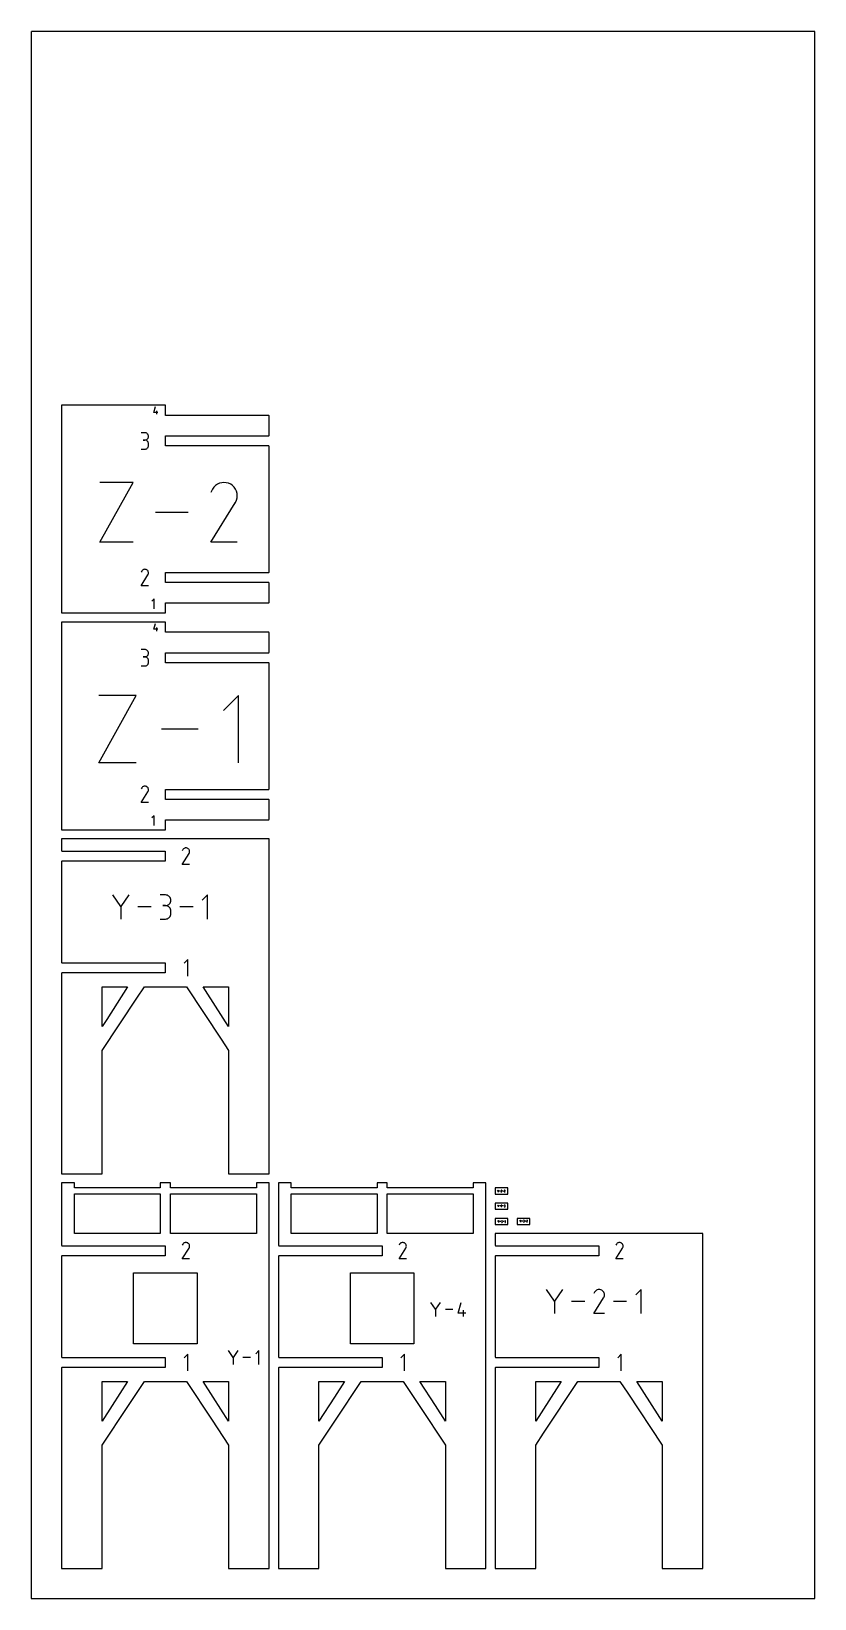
# Model space of a CAD drawing. Extents: x 0 to 305, y 0 to 610.
import ezdxf

# ---------------------------------------------------------------- set-up
doc = ezdxf.new("R2010")
doc.units = 0

msp = doc.modelspace()

# ---------------------------------------------------------------- linework, layer by layer
at = {"layer": 'annotation', "color": 1}
for p, q in [((47.652344, 461.662929), (48.312657, 463.978693)), ((49.305741, 461.662929), (47.652344, 461.662929)), ((48.810133, 461.000935), (48.810133, 462.323429)), ((44.200811, 453.774503), (42.779614, 453.774503)), ((44.456416, 453.751561), (44.200811, 453.774503)), ((44.696932, 453.685443), (44.456416, 453.751561)), ((44.918359, 453.580218), (44.696932, 453.685443)), ((45.116694, 453.439951), (44.918359, 453.580218)), ((45.287939, 453.268708), (45.116694, 453.439951)), ((45.116694, 451.267015), (45.287939, 451.438593)), ((45.428094, 453.070557), (45.287939, 453.268708)), ((45.287939, 451.438593), (45.428094, 451.637246)), ((45.533157, 452.849563), (45.428094, 453.070557)), ((45.428094, 451.637246), (45.533157, 451.858939)), ((45.599128, 452.609793), (45.533157, 452.849563)), ((45.533157, 451.858939), (45.599128, 452.099639)), ((45.622007, 452.355313), (45.599128, 452.609793)), ((45.599128, 452.099639), (45.622007, 452.355313)), ((45.622007, 452.355313), (45.622007, 452.355313)), ((42.779614, 447.382129), (44.200811, 447.382129)), ((44.200811, 450.93211), (43.489209, 450.93211)), ((43.489209, 450.93211), (44.200811, 450.93211)), ((44.200811, 450.93211), (44.456416, 450.955058)), ((44.456416, 450.909167), (44.200811, 450.93211)), ((44.200811, 450.93211), (44.200811, 450.93211)), ((44.200811, 447.382129), (44.456416, 447.405058)), ((44.200811, 447.382129), (44.200811, 447.382129)), ((44.456416, 450.955058), (44.696932, 451.021214)), ((44.696932, 450.84305), (44.456416, 450.909167)), ((44.456416, 447.405058), (44.696932, 447.471143)), ((44.696932, 451.021214), (44.918359, 451.126544)), ((44.918359, 450.737825), (44.696932, 450.84305)), ((44.696932, 447.471143), (44.918359, 447.576325)), ((44.918359, 451.126544), (45.116694, 451.267015)), ((45.116694, 450.597558), (44.918359, 450.737825)), ((44.918359, 447.576325), (45.116694, 447.716549)), ((45.287939, 450.426315), (45.116694, 450.597558)), ((45.116694, 447.716549), (45.287939, 447.887759)), ((45.428094, 450.228164), (45.287939, 450.426315)), ((45.287939, 447.887759), (45.428094, 448.085897)), ((45.533157, 450.00717), (45.428094, 450.228164)), ((45.428094, 448.085897), (45.533157, 448.306907)), ((45.599128, 449.7674), (45.533157, 450.00717)), ((45.533157, 448.306907), (45.599128, 448.546733)), ((45.622007, 449.51292), (45.599128, 449.7674)), ((45.599128, 448.546733), (45.622007, 448.801319)), ((45.622007, 448.801319), (45.622007, 449.51292)), ((45.622007, 449.51292), (45.622007, 449.51292)), ((26.731766, 411.132982), (39.658438, 434.413839)), ((39.658438, 434.413839), (26.731766, 434.413839)), ((71.729044, 433.226798), (71.082659, 432.589066)), ((72.4634, 433.733191), (71.729044, 433.226798)), ((73.26607, 434.103139), (72.4634, 433.733191)), ((74.117393, 434.331535), (73.26607, 434.103139)), ((74.997711, 434.413272), (74.117393, 434.331535)), ((75.887366, 434.343243), (74.997711, 434.413272)), ((76.766699, 434.116341), (75.887366, 434.343243)), ((77.616052, 433.727459), (76.766699, 434.116341)), ((78.375707, 433.188031), (77.616052, 433.727459)), ((77.616052, 433.727459), (77.616052, 433.727459)), ((79.010861, 432.540721), (78.375707, 433.188031)), ((70.543904, 431.825104), (69.865013, 430.522801)), ((71.082659, 432.589066), (70.543904, 431.825104)), ((79.515866, 431.805367), (79.010861, 432.540721)), ((79.496507, 426.655311), (79.890995, 427.502308)), ((79.885075, 431.001809), (79.515866, 431.805367)), ((80.11284, 430.149885), (79.885075, 431.001809)), ((79.890995, 427.502308), (80.121447, 428.380296)), ((80.193513, 429.269434), (80.11284, 430.149885)), ((80.121447, 428.380296), (80.193513, 429.269434)), ((61.120524, 422.773411), (48.39095, 422.773411)), ((69.850413, 411.132793), (79.404529, 426.513693)), ((79.404529, 426.513693), (79.41595, 426.527826)), ((79.404529, 426.513693), (79.404529, 426.513693)), ((79.41595, 426.527826), (79.426903, 426.542079)), ((79.426903, 426.542079), (79.437459, 426.556573)), ((79.437459, 426.556573), (79.447691, 426.571427)), ((79.447691, 426.571427), (79.457671, 426.586762)), ((79.457671, 426.586762), (79.46747, 426.602698)), ((79.46747, 426.602698), (79.477161, 426.619354)), ((79.477161, 426.619354), (79.486816, 426.636852)), ((79.486816, 426.636852), (79.496507, 426.655311)), ((79.496507, 426.655311), (79.496507, 426.655311)), ((39.658438, 411.132982), (26.731766, 411.132982)), ((80.189998, 411.132793), (69.850413, 411.132793)), ((42.779614, 394.216906), (45.406079, 398.445176)), ((42.970258, 399.905304), (42.783628, 399.547296)), ((43.118364, 400.11532), (42.970258, 399.905304)), ((43.296057, 400.290635), (43.118364, 400.11532)), ((43.497935, 400.429845), (43.296057, 400.290635)), ((43.718592, 400.531545), (43.497935, 400.429845)), ((43.952624, 400.594332), (43.718592, 400.531545)), ((44.194627, 400.616802), (43.952624, 400.594332)), ((44.439197, 400.59755), (44.194627, 400.616802)), ((44.680929, 400.535174), (44.439197, 400.59755)), ((44.914419, 400.428269), (44.680929, 400.535174)), ((45.123251, 400.279978), (44.914419, 400.428269)), ((44.914419, 400.428269), (44.914419, 400.428269)), ((45.297858, 400.10203), (45.123251, 400.279978)), ((45.436686, 399.899878), (45.297858, 400.10203)), ((45.406079, 398.445176), (45.409218, 398.449061)), ((45.406079, 398.445176), (45.406079, 398.445176)), ((45.409218, 398.449061), (45.412229, 398.45298)), ((45.412229, 398.45298), (45.415131, 398.456964)), ((45.415131, 398.456964), (45.417944, 398.461047)), ((45.417944, 398.461047), (45.420688, 398.465263)), ((45.420688, 398.465263), (45.423381, 398.469644)), ((45.423381, 398.469644), (45.426046, 398.474223)), ((45.426046, 398.474223), (45.4287, 398.479033)), ((45.4287, 398.479033), (45.431364, 398.484107)), ((45.431364, 398.484107), (45.53981, 398.71695)), ((45.431364, 398.484107), (45.431364, 398.484107)), ((45.538183, 399.678977), (45.436686, 399.899878)), ((45.600796, 399.44478), (45.538183, 399.678977)), ((45.53981, 398.71695), (45.603162, 398.958313)), ((45.622974, 399.20274), (45.600796, 399.44478)), ((45.603162, 398.958313), (45.622974, 399.20274)), ((45.622007, 394.216906), (42.779614, 394.216906)), ((47.828093, 389.103142), (46.974412, 388.24922)), ((47.828093, 385.263142), (47.828093, 389.103142)), ((47.652344, 377.272949), (48.312657, 379.588713)), ((49.305741, 377.272949), (47.652344, 377.272949)), ((48.810133, 376.610955), (48.810133, 377.933449)), ((44.200811, 369.384523), (42.779614, 369.384523)), ((44.200811, 366.54213), (43.489209, 366.54213)), ((43.489209, 366.54213), (44.200811, 366.54213)), ((44.456416, 369.36158), (44.200811, 369.384523)), ((44.200811, 366.54213), (44.456416, 366.565078)), ((44.456416, 366.519187), (44.200811, 366.54213)), ((44.200811, 366.54213), (44.200811, 366.54213)), ((44.696932, 369.295463), (44.456416, 369.36158)), ((44.456416, 366.565078), (44.696932, 366.631234)), ((44.696932, 366.45307), (44.456416, 366.519187)), ((44.918359, 369.190238), (44.696932, 369.295463)), ((44.696932, 366.631234), (44.918359, 366.736564)), ((44.918359, 366.347845), (44.696932, 366.45307)), ((45.116694, 369.049971), (44.918359, 369.190238)), ((44.918359, 366.736564), (45.116694, 366.877035)), ((45.116694, 366.207578), (44.918359, 366.347845)), ((45.287939, 368.878728), (45.116694, 369.049971)), ((45.116694, 366.877035), (45.287939, 367.048613)), ((45.287939, 366.036335), (45.116694, 366.207578)), ((45.428094, 368.680577), (45.287939, 368.878728)), ((45.287939, 367.048613), (45.428094, 367.247265)), ((45.428094, 365.838184), (45.287939, 366.036335)), ((45.533157, 368.459583), (45.428094, 368.680577)), ((45.428094, 367.247265), (45.533157, 367.468959)), ((45.599128, 368.219813), (45.533157, 368.459583)), ((45.533157, 367.468959), (45.599128, 367.709659)), ((45.622007, 367.965333), (45.599128, 368.219813)), ((45.599128, 367.709659), (45.622007, 367.965333)), ((45.622007, 367.965333), (45.622007, 367.965333)), ((42.779614, 362.992149), (44.200811, 362.992149)), ((44.200811, 362.992149), (44.456416, 363.015078)), ((44.200811, 362.992149), (44.200811, 362.992149)), ((44.456416, 363.015078), (44.696932, 363.081163)), ((44.696932, 363.081163), (44.918359, 363.186345)), ((44.918359, 363.186345), (45.116694, 363.326569)), ((45.116694, 363.326569), (45.287939, 363.497779)), ((45.287939, 363.497779), (45.428094, 363.695917)), ((45.533157, 365.61719), (45.428094, 365.838184)), ((45.428094, 363.695917), (45.533157, 363.916927)), ((45.599128, 365.37742), (45.533157, 365.61719)), ((45.533157, 363.916927), (45.599128, 364.156753)), ((45.622007, 365.12294), (45.599128, 365.37742)), ((45.599128, 364.156753), (45.622007, 364.411339)), ((45.622007, 364.411339), (45.622007, 365.12294)), ((45.622007, 365.12294), (45.622007, 365.12294)), ((26.296852, 325.287948), (40.839358, 351.478913)), ((40.839358, 351.478913), (26.296852, 351.478913)), ((80.626761, 351.478913), (74.804174, 345.654684)), ((80.626761, 325.287948), (80.626761, 351.478913)), ((64.984205, 338.383431), (50.663434, 338.383431)), ((40.839358, 325.287948), (26.296852, 325.287948)), ((42.779614, 309.826926), (45.406079, 314.055196)), ((42.970258, 315.515324), (42.783628, 315.157316)), ((43.118364, 315.72534), (42.970258, 315.515324)), ((43.296058, 315.900655), (43.118364, 315.72534)), ((43.497935, 316.039865), (43.296058, 315.900655)), ((43.718592, 316.141565), (43.497935, 316.039865)), ((43.952624, 316.204352), (43.718592, 316.141565)), ((44.194627, 316.226821), (43.952624, 316.204352)), ((44.439197, 316.20757), (44.194627, 316.226821)), ((44.680929, 316.145194), (44.439197, 316.20757)), ((44.914419, 316.038289), (44.680929, 316.145194)), ((45.123251, 315.889998), (44.914419, 316.038289)), ((44.914419, 316.038289), (44.914419, 316.038289)), ((45.297858, 315.71205), (45.123251, 315.889998)), ((45.436686, 315.509898), (45.297858, 315.71205)), ((45.406079, 314.055196), (45.409219, 314.059081)), ((45.406079, 314.055196), (45.406079, 314.055196)), ((45.409219, 314.059081), (45.41223, 314.063)), ((45.41223, 314.063), (45.415131, 314.066984)), ((45.415131, 314.066984), (45.417944, 314.071067)), ((45.417944, 314.071067), (45.420688, 314.075283)), ((45.420688, 314.075283), (45.423382, 314.079664)), ((45.423382, 314.079664), (45.426046, 314.084243)), ((45.426046, 314.084243), (45.4287, 314.089053)), ((45.4287, 314.089053), (45.431364, 314.094127)), ((45.431364, 314.094127), (45.53981, 314.32697)), ((45.431364, 314.094127), (45.431364, 314.094127)), ((45.538183, 315.288997), (45.436686, 315.509898)), ((45.600796, 315.0548), (45.538183, 315.288997)), ((45.53981, 314.32697), (45.603163, 314.568332)), ((45.622974, 314.81276), (45.600796, 315.0548)), ((45.603163, 314.568332), (45.622974, 314.81276)), ((45.622007, 309.826926), (42.779614, 309.826926)), ((47.828093, 304.713162), (46.974412, 303.85924)), ((47.828093, 300.873162), (47.828093, 304.713162)), ((58.779614, 285.797225), (61.406079, 290.025496)), ((58.970258, 291.485624), (58.783628, 291.127615)), ((59.118364, 291.69564), (58.970258, 291.485624)), ((59.296058, 291.870955), (59.118364, 291.69564)), ((59.497935, 292.010164), (59.296058, 291.870955)), ((59.718592, 292.111864), (59.497935, 292.010164)), ((59.952624, 292.174651), (59.718592, 292.111864)), ((60.194627, 292.197121), (59.952624, 292.174651)), ((60.439197, 292.17787), (60.194627, 292.197121)), ((60.680929, 292.115494), (60.439197, 292.17787)), ((60.914419, 292.008589), (60.680929, 292.115494)), ((61.123251, 291.860298), (60.914419, 292.008589)), ((60.914419, 292.008589), (60.914419, 292.008589)), ((61.297858, 291.68235), (61.123251, 291.860298)), ((61.436686, 291.480198), (61.297858, 291.68235)), ((61.406079, 290.025496), (61.409219, 290.029381)), ((61.406079, 290.025496), (61.406079, 290.025496)), ((61.409219, 290.029381), (61.41223, 290.033299)), ((61.41223, 290.033299), (61.415131, 290.037284)), ((61.415131, 290.037284), (61.417944, 290.041367)), ((61.417944, 290.041367), (61.420688, 290.045583)), ((61.420688, 290.045583), (61.423382, 290.049963)), ((61.423382, 290.049963), (61.426046, 290.054542)), ((61.426046, 290.054542), (61.4287, 290.059353)), ((61.4287, 290.059353), (61.431364, 290.064427)), ((61.431364, 290.064427), (61.53981, 290.29727)), ((61.431364, 290.064427), (61.431364, 290.064427)), ((61.538183, 291.259297), (61.436686, 291.480198)), ((61.600796, 291.025099), (61.538183, 291.259297)), ((61.53981, 290.29727), (61.603163, 290.538632)), ((61.622974, 290.78306), (61.600796, 291.025099)), ((61.603163, 290.538632), (61.622974, 290.78306)), ((61.622007, 285.797225), (58.779614, 285.797225)), ((34.870547, 269.366019), (31.740841, 273.892001)), ((37.999665, 273.892001), (34.870547, 269.366019)), ((34.870547, 269.730239), (34.870547, 264.508767)), ((46.649605, 269.200384), (41.519334, 269.200384)), ((52.250743, 273.880822), (50.167214, 273.880822)), ((52.250743, 269.713764), (51.207508, 269.713764)), ((51.207508, 269.713764), (52.250743, 269.713764)), ((52.625471, 273.847187), (52.250743, 273.880822)), ((52.250743, 269.713764), (52.625471, 269.747407)), ((52.625471, 269.680129), (52.250743, 269.713764)), ((52.250743, 269.713764), (52.250743, 269.713764)), ((52.978076, 273.750256), (52.625471, 273.847187)), ((52.625471, 269.747407), (52.978076, 269.844394)), ((52.978076, 269.583199), (52.625471, 269.680129)), ((53.302696, 273.595992), (52.978076, 273.750256)), ((52.978076, 269.844394), (53.302696, 269.998812)), ((53.302696, 269.428934), (52.978076, 269.583199)), ((53.593463, 273.390355), (53.302696, 273.595992)), ((53.302696, 269.998812), (53.593463, 270.204747)), ((53.593463, 269.223297), (53.302696, 269.428934)), ((53.844515, 273.139307), (53.593463, 273.390355)), ((53.593463, 270.204747), (53.844515, 270.456288)), ((53.844515, 268.972249), (53.593463, 269.223297)), ((54.049987, 272.848809), (53.844515, 273.139307)), ((53.844515, 270.456288), (54.049987, 270.74752)), ((54.049987, 268.681752), (53.844515, 268.972249)), ((54.204013, 272.524824), (54.049987, 272.848809)), ((54.049987, 270.74752), (54.204013, 271.07253)), ((54.204013, 268.357766), (54.049987, 268.681752)), ((54.30073, 272.173312), (54.204013, 272.524824)), ((54.204013, 271.07253), (54.30073, 271.425406)), ((54.334272, 271.800235), (54.30073, 272.173312)), ((54.30073, 271.425406), (54.334272, 271.800235)), ((54.334272, 271.800235), (54.334272, 271.800235)), ((62.983917, 269.200384), (57.853647, 269.200384)), ((68.587704, 273.891707), (66.501821, 271.805236)), ((68.587704, 264.509061), (68.587704, 273.891707)), ((50.167214, 264.509355), (52.250743, 264.509355)), ((52.250743, 264.509355), (52.625471, 264.542971)), ((52.250743, 264.509355), (52.250743, 264.509355)), ((52.625471, 264.542971), (52.978076, 264.639853)), ((52.978076, 264.639853), (53.302696, 264.794054)), ((53.302696, 264.794054), (53.593463, 264.999628)), ((53.593463, 264.999628), (53.844515, 265.250628)), ((53.844515, 265.250628), (54.049987, 265.541106)), ((54.049987, 265.541106), (54.204013, 265.865115)), ((54.30073, 268.006254), (54.204013, 268.357766)), ((54.204013, 265.865115), (54.30073, 266.21671)), ((54.334272, 267.633177), (54.30073, 268.006254)), ((54.30073, 266.21671), (54.334272, 266.589942)), ((54.334272, 266.589942), (54.334272, 267.633177)), ((54.334272, 267.633177), (54.334272, 267.633177)), ((60.912413, 248.700321), (59.489611, 247.277117)), ((60.912413, 242.300321), (60.912413, 248.700321)), ((181.754371, 158.596536), (181.515759, 158.941601)), ((181.992938, 158.941601), (181.754371, 158.596536)), ((181.754371, 158.624304), (181.754371, 158.226215)), ((182.920657, 158.226231), (183.214223, 158.698834)), ((182.941966, 158.862036), (182.921106, 158.82202)), ((182.95852, 158.88551), (182.941966, 158.862036)), ((182.978381, 158.905105), (182.95852, 158.88551)), ((183.000946, 158.920665), (182.978381, 158.905105)), ((183.025609, 158.932032), (183.000946, 158.920665)), ((183.051767, 158.93905), (183.025609, 158.932032)), ((183.078816, 158.941561), (183.051767, 158.93905)), ((183.106152, 158.939409), (183.078816, 158.941561)), ((183.133171, 158.932438), (183.106152, 158.939409)), ((183.159269, 158.920488), (183.133171, 158.932438)), ((183.182611, 158.903914), (183.159269, 158.920488)), ((183.159269, 158.920488), (183.159269, 158.920488)), ((183.202127, 158.884024), (183.182611, 158.903914)), ((183.217644, 158.861429), (183.202127, 158.884024)), ((183.214223, 158.698834), (183.214574, 158.699268)), ((183.214223, 158.698834), (183.214223, 158.698834)), ((183.214574, 158.699268), (183.21491, 158.699706)), ((183.21491, 158.699706), (183.215235, 158.700152)), ((183.215235, 158.700152), (183.215549, 158.700608)), ((183.215549, 158.700608), (183.215856, 158.701079)), ((183.215856, 158.701079), (183.216157, 158.701569)), ((183.216157, 158.701569), (183.216455, 158.702081)), ((183.216455, 158.702081), (183.216751, 158.702618)), ((183.216751, 158.702618), (183.217049, 158.703185)), ((183.217049, 158.703185), (183.22917, 158.729211)), ((183.217049, 158.703185), (183.217049, 158.703185)), ((183.228988, 158.836739), (183.217644, 158.861429)), ((183.235987, 158.810562), (183.228988, 158.836739)), ((183.22917, 158.729211), (183.236251, 158.756188)), ((183.238466, 158.783509), (183.235987, 158.810562)), ((183.236251, 158.756188), (183.238466, 158.783509)), ((184.166109, 158.226231), (184.459674, 158.698834)), ((184.187417, 158.862036), (184.166557, 158.82202)), ((184.203971, 158.88551), (184.187417, 158.862036)), ((184.223832, 158.905105), (184.203971, 158.88551)), ((184.246397, 158.920665), (184.223832, 158.905105)), ((184.27106, 158.932032), (184.246397, 158.920665)), ((184.297218, 158.93905), (184.27106, 158.932032)), ((184.324268, 158.941561), (184.297218, 158.93905)), ((184.351604, 158.939409), (184.324268, 158.941561)), ((184.378623, 158.932438), (184.351604, 158.939409)), ((184.40472, 158.920488), (184.378623, 158.932438)), ((184.428062, 158.903914), (184.40472, 158.920488)), ((184.40472, 158.920488), (184.40472, 158.920488)), ((184.447578, 158.884024), (184.428062, 158.903914)), ((184.463095, 158.861429), (184.447578, 158.884024)), ((184.459674, 158.698834), (184.460025, 158.699268)), ((184.459674, 158.698834), (184.459674, 158.698834)), ((184.460025, 158.699268), (184.460362, 158.699706)), ((184.460362, 158.699706), (184.460686, 158.700152)), ((184.460686, 158.700152), (184.461, 158.700608)), ((184.461, 158.700608), (184.461307, 158.701079)), ((184.461307, 158.701079), (184.461608, 158.701569)), ((184.461608, 158.701569), (184.461906, 158.702081)), ((184.461906, 158.702081), (184.462202, 158.702618)), ((184.462202, 158.702618), (184.4625, 158.703185)), ((184.4625, 158.703185), (184.474622, 158.729211)), ((184.4625, 158.703185), (184.4625, 158.703185)), ((184.47444, 158.836739), (184.463095, 158.861429)), ((184.481438, 158.810562), (184.47444, 158.836739)), ((184.474622, 158.729211), (184.481703, 158.756188)), ((184.483917, 158.783509), (184.481438, 158.810562)), ((184.481703, 158.756188), (184.483917, 158.783509)), ((181.754427, 152.837764), (181.515815, 153.18283)), ((181.992995, 153.18283), (181.754427, 152.837764)), ((181.754427, 152.865533), (181.754427, 152.467442)), ((182.652417, 158.583908), (182.261281, 158.583908)), ((182.652475, 152.825136), (182.261338, 152.825136)), ((183.238358, 158.226231), (182.920657, 158.226231)), ((182.920716, 152.467459), (183.214282, 152.940063)), ((182.942024, 153.103265), (182.921164, 153.063249)), ((182.958578, 153.126739), (182.942024, 153.103265)), ((182.97844, 153.146334), (182.958578, 153.126739)), ((183.001004, 153.161894), (182.97844, 153.146334)), ((183.025667, 153.173261), (183.001004, 153.161894)), ((183.051826, 153.180279), (183.025667, 153.173261)), ((183.078875, 153.18279), (183.051826, 153.180279)), ((183.106211, 153.180639), (183.078875, 153.18279)), ((183.13323, 153.173667), (183.106211, 153.180639)), ((183.159328, 153.161718), (183.13323, 153.173667)), ((183.182669, 153.145143), (183.159328, 153.161718)), ((183.159328, 153.161718), (183.159328, 153.161718)), ((183.202185, 153.125253), (183.182669, 153.145143)), ((183.217703, 153.102658), (183.202185, 153.125253)), ((183.214282, 152.940063), (183.214633, 152.940497)), ((183.214282, 152.940063), (183.214282, 152.940063)), ((183.214633, 152.940497), (183.214969, 152.940935)), ((183.214969, 152.940935), (183.215293, 152.94138)), ((183.215293, 152.94138), (183.215608, 152.941837)), ((183.215608, 152.941837), (183.215914, 152.942308)), ((183.215914, 152.942308), (183.216216, 152.942797)), ((183.216216, 152.942797), (183.216513, 152.943309)), ((183.216513, 152.943309), (183.21681, 152.943847)), ((183.21681, 152.943847), (183.217108, 152.944414)), ((183.217108, 152.944414), (183.229229, 152.97044)), ((183.217108, 152.944414), (183.217108, 152.944414)), ((183.229047, 153.077967), (183.217703, 153.102658)), ((183.236046, 153.051791), (183.229047, 153.077967)), ((183.229229, 152.97044), (183.23631, 152.997417)), ((183.238524, 153.024737), (183.236046, 153.051791)), ((183.23631, 152.997417), (183.238524, 153.024737)), ((183.897869, 158.583908), (183.506732, 158.583908)), ((183.897929, 152.825136), (183.506791, 152.825136)), ((184.483809, 158.226231), (184.166109, 158.226231)), ((184.324965, 153.181978), (184.166115, 153.181978)), ((184.324965, 152.864277), (184.245428, 152.864277)), ((184.245428, 152.864277), (184.324965, 152.864277)), ((184.353535, 153.179413), (184.324965, 153.181978)), ((184.324965, 152.864277), (184.353535, 152.866842)), ((184.353535, 152.861713), (184.324965, 152.864277)), ((184.324965, 152.864277), (184.324965, 152.864277)), ((184.380418, 153.172023), (184.353535, 153.179413)), ((184.353535, 152.866842), (184.380418, 152.874236)), ((184.380418, 152.854322), (184.353535, 152.861713)), ((184.405167, 153.160262), (184.380418, 153.172023)), ((184.380418, 152.874236), (184.405167, 152.886009)), ((184.405167, 152.842561), (184.380418, 152.854322)), ((184.427336, 153.144584), (184.405167, 153.160262)), ((184.405167, 152.886009), (184.427336, 152.90171)), ((184.427336, 152.826883), (184.405167, 152.842561)), ((184.405167, 152.489193), (184.427336, 152.504866)), ((184.446476, 153.125444), (184.427336, 153.144584)), ((184.427336, 152.90171), (184.446476, 152.920888)), ((184.446476, 152.807743), (184.427336, 152.826883)), ((184.427336, 152.504866), (184.446476, 152.524003)), ((184.462142, 153.103296), (184.446476, 153.125444)), ((184.446476, 152.920888), (184.462142, 152.943092)), ((184.462142, 152.785595), (184.446476, 152.807743)), ((184.446476, 152.524003), (184.462142, 152.546149)), ((184.473885, 153.078595), (184.462142, 153.103296)), ((184.462142, 152.943092), (184.473885, 152.967871)), ((184.473885, 152.760894), (184.462142, 152.785595)), ((184.462142, 152.546149), (184.473885, 152.570852)), ((184.481259, 153.051795), (184.473885, 153.078595)), ((184.473885, 152.967871), (184.481259, 152.994774)), ((184.481259, 152.734095), (184.473885, 152.760894)), ((184.473885, 152.570852), (184.481259, 152.597658)), ((184.483816, 153.023352), (184.481259, 153.051795)), ((184.481259, 152.994774), (184.483816, 153.023352)), ((184.483816, 152.705651), (184.481259, 152.734095)), ((184.481259, 152.597658), (184.483816, 152.626113)), ((184.483816, 153.023352), (184.483816, 153.023352)), ((184.483816, 152.626113), (184.483816, 152.705651)), ((184.483816, 152.705651), (184.483816, 152.705651)), ((181.909721, 146.768514), (181.671108, 147.11358)), ((182.148288, 147.11358), (181.909721, 146.768514)), ((181.909721, 146.796283), (181.909721, 146.398192)), ((182.807769, 146.755886), (182.416631, 146.755886)), ((183.238416, 152.467459), (182.920716, 152.467459)), ((183.234805, 147.112728), (183.075955, 147.112728)), ((183.234805, 146.795027), (183.155268, 146.795027)), ((183.155268, 146.795027), (183.234805, 146.795027)), ((183.263375, 147.110163), (183.234805, 147.112728)), ((183.234805, 146.795027), (183.263375, 146.797592)), ((183.263375, 146.792462), (183.234805, 146.795027)), ((183.234805, 146.795027), (183.234805, 146.795027)), ((183.234805, 146.398237), (183.263375, 146.4008)), ((183.290258, 147.102773), (183.263375, 147.110163)), ((183.263375, 146.797592), (183.290258, 146.804986)), ((183.290258, 146.785072), (183.263375, 146.792462)), ((183.263375, 146.4008), (183.290258, 146.408186)), ((183.315007, 147.091012), (183.290258, 147.102773)), ((183.290258, 146.804986), (183.315007, 146.816759)), ((183.315007, 146.773311), (183.290258, 146.785072)), ((183.290258, 146.408186), (183.315007, 146.419943)), ((183.337176, 147.075334), (183.315007, 147.091012)), ((183.315007, 146.816759), (183.337176, 146.83246)), ((183.337176, 146.757633), (183.315007, 146.773311)), ((183.315007, 146.419943), (183.337176, 146.435616)), ((183.356316, 147.056194), (183.337176, 147.075334)), ((183.337176, 146.83246), (183.356316, 146.851638)), ((183.356316, 146.738493), (183.337176, 146.757633)), ((183.337176, 146.435616), (183.356316, 146.454753)), ((183.371982, 147.034046), (183.356316, 147.056194)), ((183.356316, 146.851638), (183.371982, 146.873841)), ((183.371982, 146.716345), (183.356316, 146.738493)), ((183.356316, 146.454753), (183.371982, 146.476899)), ((183.383725, 147.009345), (183.371982, 147.034046)), ((183.371982, 146.873841), (183.383725, 146.898621)), ((183.383725, 146.691644), (183.371982, 146.716345)), ((183.371982, 146.476899), (183.383725, 146.501602)), ((183.391099, 146.982545), (183.383725, 147.009345)), ((183.383725, 146.898621), (183.391099, 146.925524)), ((183.391099, 146.664844), (183.383725, 146.691644)), ((183.383725, 146.501602), (183.391099, 146.528408)), ((183.393656, 146.954102), (183.391099, 146.982545)), ((183.391099, 146.925524), (183.393656, 146.954102)), ((183.393656, 146.636401), (183.391099, 146.664844)), ((183.391099, 146.528408), (183.393656, 146.556863)), ((183.393656, 146.954102), (183.393656, 146.954102)), ((183.393656, 146.556863), (183.393656, 146.636401)), ((183.393656, 146.636401), (183.393656, 146.636401)), ((184.053114, 146.755886), (183.661977, 146.755886)), ((184.166115, 152.467487), (184.324965, 152.467487)), ((184.480151, 147.112728), (184.3213, 147.112728)), ((184.324965, 152.467487), (184.353535, 152.47005)), ((184.324965, 152.467487), (184.324965, 152.467487)), ((184.353535, 152.47005), (184.380418, 152.477436)), ((184.380418, 152.477436), (184.405167, 152.489193)), ((184.480151, 146.795027), (184.400614, 146.795027)), ((184.400614, 146.795027), (184.480151, 146.795027)), ((184.508721, 147.110163), (184.480151, 147.112728)), ((184.480151, 146.795027), (184.508721, 146.797592)), ((184.508721, 146.792462), (184.480151, 146.795027)), ((184.480151, 146.795027), (184.480151, 146.795027)), ((184.480151, 146.398237), (184.508721, 146.4008)), ((184.535604, 147.102773), (184.508721, 147.110163)), ((184.508721, 146.797592), (184.535604, 146.804986)), ((184.535604, 146.785072), (184.508721, 146.792462)), ((184.508721, 146.4008), (184.535604, 146.408186)), ((184.560353, 147.091012), (184.535604, 147.102773)), ((184.535604, 146.804986), (184.560353, 146.816759)), ((184.560353, 146.773311), (184.535604, 146.785072)), ((184.535604, 146.408186), (184.560353, 146.419943)), ((184.582521, 147.075334), (184.560353, 147.091012)), ((184.560353, 146.816759), (184.582521, 146.83246)), ((184.582521, 146.757633), (184.560353, 146.773311)), ((184.560353, 146.419943), (184.582521, 146.435616)), ((184.601662, 147.056194), (184.582521, 147.075334)), ((184.582521, 146.83246), (184.601662, 146.851638)), ((184.601662, 146.738493), (184.582521, 146.757633)), ((184.582521, 146.435616), (184.601662, 146.454753)), ((184.617327, 147.034046), (184.601662, 147.056194)), ((184.601662, 146.851638), (184.617327, 146.873841)), ((184.617327, 146.716345), (184.601662, 146.738493)), ((184.601662, 146.454753), (184.617327, 146.476899)), ((184.62907, 147.009345), (184.617327, 147.034046)), ((184.617327, 146.873841), (184.62907, 146.898621)), ((184.62907, 146.691644), (184.617327, 146.716345)), ((184.617327, 146.476899), (184.62907, 146.501602)), ((184.636444, 146.982545), (184.62907, 147.009345)), ((184.62907, 146.898621), (184.636444, 146.925524)), ((184.636444, 146.664844), (184.62907, 146.691644)), ((184.62907, 146.501602), (184.636444, 146.528408)), ((184.639001, 146.954102), (184.636444, 146.982545)), ((184.636444, 146.925524), (184.639001, 146.954102)), ((184.639001, 146.636401), (184.636444, 146.664844)), ((184.636444, 146.528408), (184.639001, 146.556863)), ((184.639001, 146.954102), (184.639001, 146.954102)), ((184.639001, 146.556863), (184.639001, 146.636401)), ((184.639001, 146.636401), (184.639001, 146.636401)), ((190.451827, 146.923754), (190.213216, 147.268819)), ((190.690394, 147.268819), (190.451827, 146.923754)), ((190.451827, 146.951522), (190.451827, 146.553432)), ((191.349874, 146.911125), (190.958737, 146.911125)), ((191.77691, 147.267966), (191.61806, 147.267966)), ((191.61806, 146.553477), (191.77691, 146.553477)), ((191.77691, 146.950266), (191.697372, 146.950266)), ((191.697372, 146.950266), (191.77691, 146.950266)), ((191.805479, 147.265402), (191.77691, 147.267966)), ((191.77691, 146.950266), (191.805479, 146.952831)), ((191.805479, 146.947702), (191.77691, 146.950266)), ((191.77691, 146.950266), (191.77691, 146.950266)), ((191.77691, 146.553477), (191.805479, 146.55604)), ((191.77691, 146.553477), (191.77691, 146.553477)), ((191.832362, 147.258012), (191.805479, 147.265402)), ((191.805479, 146.952831), (191.832362, 146.960225)), ((191.832362, 146.940312), (191.805479, 146.947702)), ((191.805479, 146.55604), (191.832362, 146.563426)), ((191.857112, 147.246251), (191.832362, 147.258012)), ((191.832362, 146.960225), (191.857112, 146.971998)), ((191.857112, 146.92855), (191.832362, 146.940312)), ((191.832362, 146.563426), (191.857112, 146.575183)), ((191.87928, 147.230573), (191.857112, 147.246251)), ((191.857112, 146.971998), (191.87928, 146.987699)), ((191.87928, 146.912872), (191.857112, 146.92855)), ((191.857112, 146.575183), (191.87928, 146.590856)), ((191.89842, 147.211433), (191.87928, 147.230573)), ((191.87928, 146.987699), (191.89842, 147.006877)), ((191.89842, 146.893732), (191.87928, 146.912872)), ((191.87928, 146.590856), (191.89842, 146.609992)), ((191.914086, 147.189285), (191.89842, 147.211433)), ((191.89842, 147.006877), (191.914086, 147.02908)), ((191.914086, 146.871584), (191.89842, 146.893732)), ((191.89842, 146.609992), (191.914086, 146.632139)), ((191.925829, 147.164584), (191.914086, 147.189285)), ((191.914086, 147.02908), (191.925829, 147.05386)), ((191.925829, 146.846883), (191.914086, 146.871584)), ((191.914086, 146.632139), (191.925829, 146.656841)), ((191.933203, 147.137784), (191.925829, 147.164584)), ((191.925829, 147.05386), (191.933203, 147.080763)), ((191.933203, 146.820084), (191.925829, 146.846883)), ((191.925829, 146.656841), (191.933203, 146.683647)), ((191.93576, 147.10934), (191.933203, 147.137784)), ((191.933203, 147.080763), (191.93576, 147.10934)), ((191.93576, 146.79164), (191.933203, 146.820084)), ((191.933203, 146.683647), (191.93576, 146.712103)), ((191.93576, 147.10934), (191.93576, 147.10934)), ((191.93576, 146.712103), (191.93576, 146.79164)), ((191.93576, 146.79164), (191.93576, 146.79164)), ((192.595217, 146.911125), (192.20408, 146.911125)), ((192.863457, 146.553449), (193.157022, 147.026052)), ((193.181157, 146.553449), (192.863457, 146.553449)), ((192.884765, 147.189253), (192.863905, 147.149238)), ((192.90132, 147.212727), (192.884765, 147.189253)), ((192.921181, 147.232322), (192.90132, 147.212727)), ((192.943745, 147.247882), (192.921181, 147.232322)), ((192.968408, 147.259249), (192.943745, 147.247882)), ((192.994567, 147.266267), (192.968408, 147.259249)), ((193.021616, 147.268779), (192.994567, 147.266267)), ((193.048952, 147.266627), (193.021616, 147.268779)), ((193.075971, 147.259655), (193.048952, 147.266627)), ((193.102069, 147.247706), (193.075971, 147.259655)), ((193.12541, 147.231131), (193.102069, 147.247706)), ((193.102069, 147.247706), (193.102069, 147.247706)), ((193.144926, 147.211242), (193.12541, 147.231131)), ((193.160443, 147.188647), (193.144926, 147.211242)), ((193.157022, 147.026052), (193.157373, 147.026486)), ((193.157022, 147.026052), (193.157022, 147.026052)), ((193.157373, 147.026486), (193.15771, 147.026924)), ((193.15771, 147.026924), (193.158034, 147.027369)), ((193.158034, 147.027369), (193.158349, 147.027826)), ((193.158349, 147.027826), (193.158655, 147.028297)), ((193.158655, 147.028297), (193.158956, 147.028786)), ((193.158956, 147.028786), (193.159254, 147.029298)), ((193.159254, 147.029298), (193.159551, 147.029836)), ((193.159551, 147.029836), (193.159849, 147.030403)), ((193.159849, 147.030403), (193.17197, 147.056428)), ((193.159849, 147.030403), (193.159849, 147.030403)), ((193.171788, 147.163956), (193.160443, 147.188647)), ((193.178786, 147.137779), (193.171788, 147.163956)), ((193.17197, 147.056428), (193.179051, 147.083406)), ((193.181265, 147.110726), (193.178786, 147.137779)), ((193.179051, 147.083406), (193.181265, 147.110726)), ((183.075955, 146.398237), (183.234805, 146.398237)), ((183.234805, 146.398237), (183.234805, 146.398237)), ((184.3213, 146.398237), (184.480151, 146.398237)), ((184.480151, 146.398237), (184.480151, 146.398237)), ((58.779614, 132.222218), (61.406079, 136.450488)), ((58.970258, 137.910616), (58.783628, 137.552608)), ((59.118364, 138.120633), (58.970258, 137.910616)), ((59.296058, 138.295947), (59.118364, 138.120633)), ((59.497935, 138.435157), (59.296058, 138.295947)), ((59.718592, 138.536857), (59.497935, 138.435157)), ((59.952624, 138.599644), (59.718592, 138.536857)), ((60.194627, 138.622114), (59.952624, 138.599644)), ((60.439197, 138.602863), (60.194627, 138.622114)), ((60.680929, 138.540486), (60.439197, 138.602863)), ((60.914419, 138.433581), (60.680929, 138.540486)), ((61.123251, 138.28529), (60.914419, 138.433581)), ((60.914419, 138.433581), (60.914419, 138.433581)), ((61.297858, 138.107342), (61.123251, 138.28529)), ((61.436686, 137.90519), (61.297858, 138.107342)), ((61.406079, 136.450488), (61.409219, 136.454374)), ((61.406079, 136.450488), (61.406079, 136.450488)), ((61.409219, 136.454374), (61.412229, 136.458292)), ((61.412229, 136.458292), (61.415131, 136.462276)), ((61.415131, 136.462276), (61.417944, 136.46636)), ((61.417944, 136.46636), (61.420688, 136.470575)), ((61.420688, 136.470575), (61.423382, 136.474956)), ((61.423382, 136.474956), (61.426046, 136.479535)), ((61.426046, 136.479535), (61.4287, 136.484345)), ((61.4287, 136.484345), (61.431364, 136.48942)), ((61.431364, 136.48942), (61.53981, 136.722263)), ((61.431364, 136.48942), (61.431364, 136.48942)), ((61.538183, 137.684289), (61.436686, 137.90519)), ((61.600796, 137.450092), (61.538183, 137.684289)), ((61.53981, 136.722263), (61.603163, 136.963625)), ((61.622974, 137.208052), (61.600796, 137.450092)), ((61.603163, 136.963625), (61.622974, 137.208052)), ((143.182842, 132.222218), (145.809306, 136.450488)), ((143.373485, 137.910616), (143.186855, 137.552608)), ((143.521591, 138.120633), (143.373485, 137.910616)), ((143.699285, 138.295947), (143.521591, 138.120633)), ((143.901162, 138.435157), (143.699285, 138.295947)), ((144.121819, 138.536857), (143.901162, 138.435157)), ((144.355851, 138.599644), (144.121819, 138.536857)), ((144.597854, 138.622114), (144.355851, 138.599644)), ((144.842424, 138.602863), (144.597854, 138.622114)), ((145.084156, 138.540486), (144.842424, 138.602863)), ((145.317647, 138.433581), (145.084156, 138.540486)), ((145.526479, 138.28529), (145.317647, 138.433581)), ((145.317647, 138.433581), (145.317647, 138.433581)), ((145.701085, 138.107342), (145.526479, 138.28529)), ((145.839913, 137.90519), (145.701085, 138.107342)), ((145.809306, 136.450488), (145.812446, 136.454374)), ((145.809306, 136.450488), (145.809306, 136.450488)), ((145.812446, 136.454374), (145.815457, 136.458292)), ((145.815457, 136.458292), (145.818359, 136.462276)), ((145.818359, 136.462276), (145.821172, 136.46636)), ((145.821172, 136.46636), (145.823915, 136.470575)), ((145.823915, 136.470575), (145.826609, 136.474956)), ((145.826609, 136.474956), (145.829273, 136.479535)), ((145.829273, 136.479535), (145.831927, 136.484345)), ((145.831927, 136.484345), (145.834591, 136.48942)), ((145.834591, 136.48942), (145.943037, 136.722263)), ((145.834591, 136.48942), (145.834591, 136.48942)), ((145.94141, 137.684289), (145.839913, 137.90519)), ((146.004024, 137.450092), (145.94141, 137.684289)), ((145.943037, 136.722263), (146.00639, 136.963625)), ((146.026201, 137.208052), (146.004024, 137.450092)), ((146.00639, 136.963625), (146.026201, 137.208052)), ((227.586069, 132.222218), (230.212533, 136.450488)), ((227.776712, 137.910616), (227.590083, 137.552608)), ((227.924818, 138.120633), (227.776712, 137.910616)), ((228.102512, 138.295947), (227.924818, 138.120633)), ((228.30439, 138.435157), (228.102512, 138.295947)), ((228.525047, 138.536857), (228.30439, 138.435157)), ((228.759079, 138.599644), (228.525047, 138.536857)), ((229.001082, 138.622114), (228.759079, 138.599644)), ((229.245651, 138.602863), (229.001082, 138.622114)), ((229.487384, 138.540486), (229.245651, 138.602863)), ((229.720874, 138.433581), (229.487384, 138.540486)), ((229.929706, 138.28529), (229.720874, 138.433581)), ((229.720874, 138.433581), (229.720874, 138.433581)), ((230.104312, 138.107342), (229.929706, 138.28529)), ((230.24314, 137.90519), (230.104312, 138.107342)), ((230.212533, 136.450488), (230.215673, 136.454374)), ((230.212533, 136.450488), (230.212533, 136.450488)), ((230.215673, 136.454374), (230.218684, 136.458292)), ((230.218684, 136.458292), (230.221586, 136.462276)), ((230.221586, 136.462276), (230.224399, 136.46636)), ((230.224399, 136.46636), (230.227142, 136.470575)), ((230.227142, 136.470575), (230.229836, 136.474956)), ((230.229836, 136.474956), (230.2325, 136.479535)), ((230.2325, 136.479535), (230.235154, 136.484345)), ((230.235154, 136.484345), (230.237819, 136.48942)), ((230.237819, 136.48942), (230.346265, 136.722263)), ((230.237819, 136.48942), (230.237819, 136.48942)), ((230.344637, 137.684289), (230.24314, 137.90519)), ((230.407251, 137.450092), (230.344637, 137.684289)), ((230.346265, 136.722263), (230.409617, 136.963625)), ((230.429428, 137.208052), (230.407251, 137.450092)), ((230.409617, 136.963625), (230.429428, 137.208052)), ((61.622007, 132.222218), (58.779614, 132.222218)), ((146.025235, 132.222218), (143.182842, 132.222218)), ((230.428462, 132.222218), (227.586069, 132.222218)), ((203.676294, 115.791011), (200.546587, 120.316994)), ((206.805411, 120.316994), (203.676294, 115.791011)), ((203.676294, 116.155232), (203.676294, 110.933759)), ((218.973669, 110.933977), (222.824167, 117.132784)), ((219.25316, 119.273388), (218.979553, 118.748534)), ((219.470288, 119.58128), (219.25316, 119.273388)), ((219.730794, 119.838298), (219.470288, 119.58128)), ((220.026755, 120.042385), (219.730794, 119.838298)), ((220.350246, 120.191481), (220.026755, 120.042385)), ((220.693346, 120.283529), (220.350246, 120.191481)), ((221.048132, 120.316471), (220.693346, 120.283529)), ((221.406681, 120.288248), (221.048132, 120.316471)), ((221.761069, 120.196802), (221.406681, 120.288248)), ((222.103375, 120.040075), (221.761069, 120.196802)), ((222.409531, 119.822675), (222.103375, 120.040075)), ((222.103375, 120.040075), (222.103375, 120.040075)), ((222.665511, 119.561796), (222.409531, 119.822675)), ((222.869038, 119.265434), (222.665511, 119.561796)), ((222.824167, 117.132784), (222.82877, 117.13848)), ((222.824167, 117.132784), (222.824167, 117.132784)), ((222.82877, 117.13848), (222.833184, 117.144225)), ((222.833184, 117.144225), (222.837438, 117.150066)), ((222.837438, 117.150066), (222.841562, 117.156052)), ((222.841562, 117.156052), (222.845584, 117.162233)), ((222.845584, 117.162233), (222.849533, 117.168655)), ((222.849533, 117.168655), (222.853439, 117.175368)), ((222.853439, 117.175368), (222.85733, 117.18242)), ((222.85733, 117.18242), (222.861236, 117.189859)), ((222.861236, 117.189859), (223.020222, 117.531216)), ((222.861236, 117.189859), (222.861236, 117.189859)), ((223.017836, 118.941584), (222.869038, 119.265434)), ((223.10963, 118.598242), (223.017836, 118.941584)), ((223.020222, 117.531216), (223.113099, 117.885062)), ((223.142143, 118.243402), (223.10963, 118.598242)), ((223.113099, 117.885062), (223.142143, 118.243402)), ((237.394866, 120.3167), (235.308984, 118.230229)), ((237.394866, 110.934053), (237.394866, 120.3167)), ((157.387007, 112.666671), (155.585585, 115.271773)), ((159.18809, 115.271773), (157.387007, 112.666671)), ((157.387007, 112.876312), (157.387007, 109.870894)), ((164.166893, 112.571333), (161.21397, 112.571333)), ((166.191587, 111.071672), (167.389149, 115.271603)), ((169.190232, 111.071672), (166.191587, 111.071672)), ((168.291384, 109.871063), (168.291384, 112.269572)), ((215.455351, 115.625377), (210.325081, 115.625377)), ((223.140727, 110.933977), (218.973669, 110.933977)), ((231.79108, 115.625377), (226.66081, 115.625377)), ((60.912413, 95.125313), (59.489611, 93.70211)), ((60.912413, 88.725313), (60.912413, 95.125313)), ((78.570766, 93.914795), (76.769344, 96.519897)), ((80.371849, 96.519897), (78.570766, 93.914795)), ((78.570766, 94.124436), (78.570766, 91.119018)), ((85.350652, 93.819457), (82.397729, 93.819457)), ((88.576125, 96.519727), (87.375516, 95.318779)), ((88.576125, 91.119187), (88.576125, 96.519727)), ((145.31564, 95.125313), (143.892838, 93.70211)), ((145.31564, 88.725313), (145.31564, 95.125313)), ((229.718867, 95.125313), (228.296065, 93.70211)), ((229.718867, 88.725313), (229.718867, 95.125313))]:
    msp.add_line(p, q, dxfattribs=at)
at = {"layer": 'boundary', "color": 5}
for p, q in [((13.95991, 464.443968), (11.7875, 464.443968)), ((11.7875, 464.443968), (11.7875, 461.649218)), ((16.754654, 464.443968), (13.95991, 464.443968)), ((21.490586, 464.443968), (16.754654, 464.443968)), ((27.583228, 464.443968), (21.490586, 464.443968)), ((31.919872, 464.443968), (27.583228, 464.443968)), ((37.498841, 464.443968), (31.919872, 464.443968)), ((38.520812, 464.443968), (37.498841, 464.443968)), ((39.83555, 464.443968), (38.520812, 464.443968)), ((41.665894, 464.443968), (39.83555, 464.443968)), ((44.020581, 464.443968), (41.665894, 464.443968)), ((46.721115, 464.443968), (44.020581, 464.443968)), ((50.195275, 464.443968), (46.721115, 464.443968)), ((51.950242, 464.443968), (50.195275, 464.443968)), ((52.254625, 464.443968), (51.950242, 464.443968)), ((52.251614, 464.439814), (52.254625, 464.443968)), ((52.251614, 460.539814), (52.251614, 464.439814)), ((11.7875, 461.649218), (11.7875, 459.476802)), ((11.7875, 459.476802), (11.7875, 453.38416)), ((92.470727, 460.539814), (52.251614, 460.539814)), ((92.615727, 460.339814), (92.470727, 460.539814)), ((92.615727, 459.476802), (92.615727, 460.339814)), ((92.615727, 454.74087), (92.615727, 459.476802)), ((11.7875, 453.38416), (11.7875, 448.648228)), ((52.251614, 448.631928), (52.251614, 452.531928)), ((52.251614, 452.531928), (92.470727, 452.531928)), ((92.470727, 452.531928), (92.615727, 452.731928)), ((92.615727, 452.731928), (92.615727, 454.74087)), ((11.7875, 448.648228), (11.7875, 443.069261)), ((92.470727, 448.631928), (52.251614, 448.631928)), ((92.615727, 448.431928), (92.470727, 448.631928)), ((92.615727, 444.311585), (92.615727, 448.431928)), ((11.7875, 443.069261), (11.7875, 438.732618)), ((92.615727, 438.732618), (92.615727, 444.311585)), ((11.7875, 438.732618), (11.7875, 437.41788)), ((11.7875, 437.41788), (11.7875, 436.395907)), ((11.7875, 436.395907), (11.7875, 434.041221)), ((11.7875, 434.041221), (11.7875, 432.210875)), ((92.615727, 437.710645), (92.615727, 438.732618)), ((92.615727, 436.395907), (92.615727, 437.710645)), ((92.615727, 434.565562), (92.615727, 436.395907)), ((92.615727, 432.210876), (92.615727, 434.565562)), ((11.7875, 432.210875), (11.7875, 428.744185)), ((11.7875, 428.744185), (11.7875, 426.049451)), ((92.615727, 429.516142), (92.615727, 432.210876)), ((92.615727, 426.049444), (92.615727, 429.516142)), ((11.7875, 426.049451), (11.7875, 423.784267)), ((11.7875, 423.784267), (11.7875, 422.023499)), ((11.7875, 422.023499), (11.7875, 418.556809)), ((92.615727, 424.288676), (92.615727, 426.049444)), ((92.615727, 422.023499), (92.615727, 424.288676)), ((92.615727, 419.328771), (92.615727, 422.023499)), ((11.7875, 418.556809), (11.7875, 415.862081)), ((11.7875, 415.862081), (11.7875, 413.507394)), ((92.615727, 415.862081), (92.615727, 419.328771)), ((92.615727, 414.03173), (92.615727, 415.862081)), ((11.7875, 413.507394), (11.7875, 411.677043)), ((11.7875, 411.677043), (11.7875, 410.162817)), ((11.7875, 410.162817), (11.7875, 408.985784)), ((11.7875, 408.985784), (11.7875, 403.606305)), ((92.615727, 411.677035), (92.615727, 414.03173)), ((92.615727, 410.500003), (92.615727, 411.677035)), ((92.615727, 408.985784), (92.615727, 410.500003)), ((92.615727, 404.804207), (92.615727, 408.985784)), ((11.7875, 403.606305), (11.7875, 399.424728)), ((92.615727, 399.566958), (92.615727, 404.804207)), ((11.7875, 399.424728), (11.7875, 393.332086)), ((52.251614, 395.466958), (52.251614, 399.366958)), ((52.251614, 399.366958), (92.470727, 399.366958)), ((92.470727, 399.366958), (92.615727, 399.566958)), ((11.7875, 393.332086), (11.7875, 388.596154)), ((92.470727, 395.466958), (52.251614, 395.466958)), ((92.615727, 395.266958), (92.470727, 395.466958)), ((92.615727, 394.688796), (92.615727, 395.266958)), ((92.615727, 388.596154), (92.615727, 394.688796)), ((11.7875, 388.596154), (11.7875, 385.801404)), ((11.7875, 385.801404), (11.7875, 383.628988)), ((52.251614, 383.633142), (52.251614, 387.533142)), ((52.251614, 387.533142), (92.470727, 387.533142)), ((92.470727, 387.533142), (92.615727, 387.733142)), ((92.615727, 387.733142), (92.615727, 388.596154)), ((11.7875, 383.628988), (14.582244, 383.628988)), ((14.252711, 380.053988), (11.7875, 380.053988)), ((11.7875, 380.053988), (11.7875, 377.552039)), ((16.754654, 380.053988), (14.252711, 380.053988)), ((14.582244, 383.628988), (16.754654, 383.628988)), ((16.754654, 383.628988), (22.847295, 383.628988)), ((22.128902, 380.053988), (16.754654, 380.053988)), ((27.583228, 380.053988), (22.128902, 380.053988)), ((22.847295, 383.628988), (27.583228, 383.628988)), ((27.583228, 383.628988), (33.162197, 383.628988)), ((32.504371, 380.053988), (27.583228, 380.053988)), ((37.498841, 380.053988), (32.504371, 380.053988)), ((33.162197, 383.628988), (37.498841, 383.628988)), ((37.498841, 383.628988), (38.813578, 383.628988)), ((38.658555, 380.053988), (37.498841, 380.053988)), ((39.83555, 380.053988), (38.658555, 380.053988)), ((38.813578, 383.628988), (39.83555, 383.628988)), ((39.83555, 383.628988), (42.190236, 383.628988)), ((41.912591, 380.053988), (39.83555, 380.053988)), ((44.020581, 380.053988), (41.912591, 380.053988)), ((42.190236, 383.628988), (44.020581, 383.628988)), ((44.020581, 383.628988), (47.494733, 383.628988)), ((47.08509, 380.053988), (44.020581, 380.053988)), ((50.195261, 380.053988), (47.08509, 380.053988)), ((47.494733, 383.628988), (50.195261, 383.628988)), ((50.195261, 383.628988), (52.254625, 383.628988)), ((52.186772, 380.053988), (50.195261, 380.053988)), ((52.254625, 380.053988), (52.186772, 380.053988)), ((52.254625, 383.628988), (52.251614, 383.633142)), ((52.251614, 380.049834), (52.254625, 380.053988)), ((52.251614, 376.149834), (52.251614, 380.049834)), ((11.7875, 377.552039), (11.7875, 375.086822)), ((11.7875, 375.086822), (11.7875, 369.632496)), ((92.470727, 376.149834), (52.251614, 376.149834)), ((92.615727, 375.949834), (92.470727, 376.149834)), ((92.615727, 375.086822), (92.615727, 375.949834)), ((92.615727, 369.712574), (92.615727, 375.086822)), ((11.7875, 369.632496), (11.7875, 364.258248)), ((52.251614, 364.241948), (52.251614, 368.141948)), ((52.251614, 368.141948), (92.470727, 368.141948)), ((92.470727, 368.141948), (92.615727, 368.341948)), ((92.615727, 368.341948), (92.615727, 369.712574)), ((11.7875, 364.258248), (11.7875, 359.26378)), ((92.470727, 364.241948), (52.251614, 364.241948)), ((92.615727, 364.041948), (92.470727, 364.241948)), ((92.615727, 359.337106), (92.615727, 364.041948)), ((11.7875, 359.26378), (11.7875, 354.342638)), ((11.7875, 354.342638), (11.7875, 353.165643)), ((92.615727, 354.342638), (92.615727, 359.337106)), ((92.615727, 353.182923), (92.615727, 354.342638)), ((11.7875, 353.165643), (11.7875, 352.005927)), ((11.7875, 352.005927), (11.7875, 349.897937)), ((11.7875, 349.897937), (11.7875, 347.820895)), ((11.7875, 347.820895), (11.7875, 344.717398)), ((92.615727, 352.005927), (92.615727, 353.182923)), ((92.615727, 349.928886), (92.615727, 352.005927)), ((92.615727, 347.820895), (92.615727, 349.928886)), ((92.615727, 344.762968), (92.615727, 347.820895)), ((11.7875, 344.717398), (11.7875, 341.659464)), ((11.7875, 341.659464), (11.7875, 339.631605)), ((92.615727, 341.659477), (92.615727, 344.762968)), ((92.615727, 339.661384), (92.615727, 341.659477)), ((11.7875, 339.631605), (11.7875, 337.633519)), ((11.7875, 337.633519), (11.7875, 334.530028)), ((92.615727, 337.633519), (92.615727, 339.661384)), ((92.615727, 334.575592), (92.615727, 337.633519)), ((11.7875, 334.530028), (11.7875, 331.472101)), ((11.7875, 331.472101), (11.7875, 329.364104)), ((92.615727, 331.472101), (92.615727, 334.575592)), ((92.615727, 329.395059), (92.615727, 331.472101)), ((11.7875, 329.364104), (11.7875, 327.287055)), ((11.7875, 327.287055), (11.7875, 325.931479)), ((11.7875, 325.931479), (11.7875, 324.595804)), ((11.7875, 324.595804), (11.7875, 319.779924)), ((92.615727, 327.287062), (92.615727, 329.395059)), ((92.615727, 325.951381), (92.615727, 327.287062)), ((92.615727, 324.595804), (92.615727, 325.951381)), ((92.615727, 319.850628), (92.615727, 324.595804)), ((11.7875, 319.779924), (11.7875, 315.034748)), ((92.615727, 315.176977), (92.615727, 319.850628)), ((11.7875, 315.034748), (11.7875, 309.580422)), ((52.251614, 311.076978), (52.251614, 314.976978)), ((52.251614, 314.976978), (92.470727, 314.976978)), ((92.470727, 314.976978), (92.615727, 315.176977)), ((11.7875, 309.580422), (11.7875, 304.206174)), ((92.470727, 311.076978), (52.251614, 311.076978)), ((92.615727, 310.876978), (92.470727, 311.076978)), ((92.615727, 309.6605), (92.615727, 310.876978)), ((92.615727, 304.206174), (92.615727, 309.6605)), ((11.7875, 304.206174), (11.7875, 301.704225)), ((11.7875, 301.704225), (11.7875, 299.239008)), ((11.7875, 299.239008), (14.289443, 299.239008)), ((14.289443, 299.239008), (16.754654, 299.239008)), ((16.754654, 299.239008), (22.20898, 299.239008)), ((22.20898, 299.239008), (27.583228, 299.239008)), ((27.583228, 299.239008), (32.577698, 299.239008)), ((32.577698, 299.239008), (37.498841, 299.239008)), ((37.498841, 299.239008), (38.675835, 299.239008)), ((38.675835, 299.239008), (39.83555, 299.239008)), ((39.83555, 299.239008), (41.943539, 299.239008)), ((41.943539, 299.239008), (44.020581, 299.239008)), ((44.020581, 299.239008), (47.130759, 299.239008)), ((47.130759, 299.239008), (50.195274, 299.239008)), ((50.195274, 299.239008), (52.216453, 299.239008)), ((52.216453, 299.239008), (52.254625, 299.239008)), ((52.251614, 299.243162), (52.251614, 303.143162)), ((52.251614, 303.143162), (92.470727, 303.143162)), ((52.254625, 299.239008), (52.251614, 299.243162)), ((92.470727, 303.143162), (92.615727, 303.343162)), ((92.615727, 303.343162), (92.615727, 304.206174)), ((12.674504, 295.664008), (11.7875, 295.664008)), ((11.7875, 295.664008), (11.7875, 292.941955)), ((11.7875, 292.941955), (11.7875, 291.147277)), ((16.754654, 295.664008), (12.674504, 295.664008)), ((18.688354, 295.664008), (16.754654, 295.664008)), ((27.583228, 295.664008), (18.688354, 295.664008)), ((29.353897, 295.664008), (27.583228, 295.664008)), ((37.498841, 295.664008), (29.353897, 295.664008)), ((37.916116, 295.664008), (37.498841, 295.664008)), ((39.835549, 295.664008), (37.916116, 295.664008)), ((40.582887, 295.664008), (39.835549, 295.664008)), ((44.020581, 295.664008), (40.582887, 295.664008)), ((45.123217, 295.664008), (44.020581, 295.664008)), ((50.195261, 295.664008), (45.123217, 295.664008)), ((50.911824, 295.664008), (50.195261, 295.664008)), ((54.207958, 295.664008), (50.911824, 295.664008)), ((55.310594, 295.664008), (54.207958, 295.664008)), ((60.382638, 295.664008), (55.310594, 295.664008)), ((61.129975, 295.664008), (60.382638, 295.664008)), ((64.56767, 295.664008), (61.129975, 295.664008)), ((64.984946, 295.664008), (64.56767, 295.664008)), ((66.90438, 295.664008), (64.984946, 295.664008)), ((68.675049, 295.664008), (66.90438, 295.664008)), ((76.81999, 295.664008), (68.675049, 295.664008)), ((78.75369, 295.664008), (76.81999, 295.664008)), ((87.648564, 295.664008), (78.75369, 295.664008)), ((88.53557, 295.664008), (87.648564, 295.664008)), ((92.615727, 295.664008), (88.53557, 295.664008)), ((92.615727, 283.142772), (92.615727, 295.664008)), ((11.7875, 291.147277), (11.9325, 290.947277)), ((11.9325, 287.047277), (11.7875, 286.847277)), ((11.7875, 286.847277), (11.7875, 280.420719)), ((11.9325, 290.947277), (52.151614, 290.947277)), ((52.151614, 287.047277), (11.9325, 287.047277)), ((52.151614, 290.947277), (52.151614, 287.047277)), ((92.615727, 280.420719), (92.615727, 283.142772)), ((11.7875, 280.420719), (11.7875, 275.490777)), ((11.7875, 275.490777), (11.7875, 252.813419)), ((92.615727, 257.74336), (92.615727, 280.420719)), ((92.615727, 252.813419), (92.615727, 257.74336)), ((11.7875, 252.813419), (11.7875, 250.182104)), ((11.7875, 250.182104), (11.7875, 247.650321)), ((92.615727, 240.70957), (92.615727, 252.813419)), ((11.7875, 247.650321), (11.9325, 247.450321)), ((11.9325, 247.450321), (52.151614, 247.450321)), ((52.151614, 247.450321), (52.151614, 243.550321)), ((11.9325, 243.550321), (11.7875, 243.350321)), ((11.7875, 243.350321), (11.7875, 238.078255)), ((11.7875, 238.078255), (11.7875, 235.320553)), ((52.151614, 243.550321), (11.9325, 243.550321)), ((41.085299, 233.665112), (44.020581, 238.078256)), ((44.020581, 238.078256), (49.092625, 238.078256)), ((49.092625, 238.078256), (50.195261, 238.078256)), ((50.195261, 238.078256), (53.491395, 238.078256)), ((53.491395, 238.078256), (54.207958, 238.078255)), ((54.207958, 238.078255), (59.280001, 238.078255)), ((59.280001, 238.078255), (60.382638, 238.078255)), ((60.382638, 238.078255), (73.884709, 217.778136)), ((92.615727, 238.078255), (92.615727, 240.70957)), ((92.615727, 225.393031), (92.615727, 238.078255)), ((11.7875, 235.320553), (11.7875, 222.635322)), ((27.583228, 213.364989), (41.085299, 233.665112)), ((11.7875, 222.635322), (11.7875, 221.8076)), ((11.7875, 221.8076), (11.7875, 218.000148)), ((92.615727, 222.635327), (92.615727, 225.393031)), ((92.615727, 218.827883), (92.615727, 222.635327)), ((11.7875, 218.000148), (11.7875, 217.17243)), ((11.7875, 217.17243), (11.7875, 213.364989)), ((73.884709, 217.778136), (76.81999, 213.364995)), ((92.615727, 218.000163), (92.615727, 218.827883)), ((92.615727, 214.192712), (92.615727, 218.000163)), ((92.615727, 213.364995), (92.615727, 214.192712)), ((11.7875, 213.364989), (11.7875, 204.793001)), ((27.583228, 173.934495), (27.583228, 213.364989)), ((76.81999, 213.364995), (76.819991, 204.793006)), ((92.615727, 173.934496), (92.615727, 213.364995)), ((11.7875, 204.793001), (11.7875, 165.362508)), ((76.819991, 204.793006), (76.819991, 165.362508)), ((27.583228, 165.362507), (27.583228, 173.934495)), ((92.615727, 165.362507), (92.615727, 173.934496)), ((11.7875, 165.362508), (15.86765, 165.362508)), ((15.86765, 165.362508), (16.754654, 165.362508)), ((16.754654, 165.362508), (25.649528, 165.362508)), ((25.649528, 165.362508), (27.583228, 165.362507)), ((76.819991, 165.362508), (85.714864, 165.362508)), ((85.714864, 165.362508), (87.648564, 165.362508)), ((87.648564, 165.362508), (91.728722, 165.362508)), ((91.728722, 165.362508), (92.615727, 165.362507)), ((13.741649, 161.787507), (11.7875, 161.787507)), ((11.7875, 161.787507), (11.7875, 161.055888)), ((11.7875, 161.055888), (11.7875, 159.92784)), ((11.7875, 159.92784), (11.7875, 159.00764)), ((11.7875, 159.00764), (11.7875, 157.588829)), ((16.754654, 161.787508), (13.741649, 161.787507)), ((16.754654, 160.65946), (16.754654, 161.787508)), ((16.754654, 159.92784), (16.754654, 160.65946)), ((29.910665, 159.92784), (16.754654, 159.92784)), ((50.195261, 159.92784), (29.910665, 159.92784)), ((51.773913, 161.787507), (50.195261, 161.787507)), ((50.195261, 161.787507), (50.195261, 161.055888)), ((50.195261, 161.055888), (50.195261, 159.92784)), ((54.207958, 161.787507), (51.773913, 161.787507)), ((54.207958, 160.65946), (54.207958, 161.787507)), ((54.207958, 159.92784), (54.207958, 160.65946)), ((67.363968, 159.92784), (54.207958, 159.92784)), ((87.648564, 159.92784), (67.363968, 159.92784)), ((89.602717, 161.787507), (87.648564, 161.787507)), ((87.648564, 161.787507), (87.648564, 161.055888)), ((87.648564, 161.055888), (87.648564, 159.92784)), ((92.615727, 161.787507), (89.602717, 161.787507)), ((92.615727, 160.659459), (92.615727, 161.787507)), ((92.615727, 159.92784), (92.615727, 160.659459)), ((92.615727, 158.50903), (92.615727, 159.92784)), ((99.203732, 161.787507), (96.190727, 161.787507)), ((96.190727, 161.787507), (96.190727, 160.65946)), ((96.190727, 160.65946), (96.190727, 159.92784)), ((96.190727, 159.92784), (96.190727, 158.50903)), ((101.157881, 161.787508), (99.203732, 161.787507)), ((101.157881, 161.055888), (101.157881, 161.787508)), ((101.157881, 159.92784), (101.157881, 161.055888)), ((121.442485, 159.92784), (101.157881, 159.92784)), ((134.598496, 159.92784), (121.442485, 159.92784)), ((134.598497, 161.787507), (134.598496, 160.65946)), ((134.598496, 160.65946), (134.598496, 159.92784)), ((137.032533, 161.787507), (134.598497, 161.787507)), ((138.611185, 161.787507), (137.032533, 161.787507)), ((138.611185, 161.055888), (138.611185, 161.787507)), ((138.611185, 159.92784), (138.611185, 161.055888)), ((158.895781, 159.92784), (138.611185, 159.92784)), ((172.051792, 159.92784), (158.895781, 159.92784)), ((172.051792, 161.787507), (172.051791, 160.65946)), ((172.051791, 160.65946), (172.051792, 159.92784)), ((175.064802, 161.787507), (172.051792, 161.787507)), ((177.018955, 161.787507), (175.064802, 161.787507)), ((177.018954, 161.055888), (177.018955, 161.787507)), ((177.018954, 159.92784), (177.018954, 161.055888)), ((177.018954, 159.00764), (177.018954, 159.92784)), ((177.018955, 157.58883), (177.018954, 159.00764)), ((184.250377, 159.831033), (180.593955, 159.831032)), ((180.593955, 159.831032), (180.593955, 159.213815)), ((180.593955, 159.213815), (180.593955, 157.492022)), ((185.561109, 159.831033), (184.250377, 159.831033)), ((185.561109, 158.10924), (185.561109, 159.831033)), ((11.7875, 157.588829), (11.7875, 151.490976)), ((92.615727, 157.58883), (92.615727, 158.50903)), ((92.615727, 148.186854), (92.615727, 157.58883)), ((96.190727, 158.50903), (96.190728, 157.588829)), ((96.190728, 157.588829), (96.190728, 148.186854)), ((177.018954, 151.490976), (177.018955, 157.58883)), ((180.593955, 157.492022), (181.904687, 157.492022)), ((184.250383, 153.917022), (180.593955, 153.917022)), ((180.593955, 153.917022), (180.593955, 153.299804)), ((180.593955, 153.299804), (180.593955, 151.578011)), ((181.904687, 157.492022), (185.561108, 157.492022)), ((185.561118, 153.917022), (184.250383, 153.917022)), ((185.561108, 157.492022), (185.561109, 158.10924)), ((185.561117, 152.195229), (185.561118, 153.917022)), ((11.7875, 151.490976), (11.7875, 142.089)), ((92.615727, 142.089), (92.615727, 148.186854)), ((96.190728, 148.186854), (96.190728, 142.089)), ((177.018955, 142.089), (177.018954, 151.490976)), ((180.593955, 151.578011), (181.904689, 151.578011)), ((181.915695, 148.003011), (180.593955, 148.003011)), ((180.593955, 148.003011), (180.593955, 146.286401)), ((181.904689, 151.578011), (185.561117, 151.578011)), ((185.561118, 148.003011), (181.915695, 148.003011)), ((185.561117, 151.578011), (185.561117, 152.195229)), ((185.561118, 147.380611), (185.561118, 148.003011)), ((185.561118, 145.664001), (185.561118, 147.380611)), ((190.457856, 148.003011), (189.136118, 148.003011)), ((189.136118, 148.003011), (189.136118, 146.286401)), ((194.103272, 148.003011), (190.457856, 148.003011)), ((194.103272, 147.38061), (194.103272, 148.003011)), ((194.103272, 145.664001), (194.103272, 147.38061)), ((11.7875, 142.089), (11.7875, 137.57227)), ((92.615727, 132.842639), (92.615727, 142.089)), ((96.190728, 142.089), (96.190728, 137.57227)), ((177.018954, 136.092074), (177.018955, 142.089)), ((180.593955, 146.286401), (180.593955, 145.664001)), ((180.593955, 145.664001), (184.239377, 145.664001)), ((184.640128, 142.089001), (180.593955, 142.089001)), ((180.593955, 142.089001), (180.593955, 137.57227)), ((184.239377, 145.664001), (185.561118, 145.664001)), ((185.561109, 142.089), (184.640128, 142.089001)), ((194.381912, 142.089), (185.561109, 142.089)), ((189.136118, 146.286401), (189.136118, 145.664001)), ((189.136118, 145.664001), (192.781533, 145.664001)), ((192.781533, 145.664001), (194.103272, 145.664001)), ((196.389682, 142.089001), (194.381912, 142.089)), ((204.466801, 142.089001), (196.389682, 142.089001)), ((206.305296, 142.089), (204.466801, 142.089001)), ((208.208745, 142.089), (206.305296, 142.089)), ((208.642004, 142.089), (208.208745, 142.089)), ((212.051071, 142.089), (208.642004, 142.089)), ((212.827035, 142.089), (212.051071, 142.089)), ((217.856843, 142.089), (212.827035, 142.089)), ((219.001716, 142.089001), (217.856843, 142.089)), ((222.270402, 142.089001), (219.001716, 142.089001)), ((223.014412, 142.089001), (222.270402, 142.089001)), ((228.04422, 142.089), (223.014412, 142.089001)), ((229.189092, 142.089), (228.04422, 142.089)), ((232.598161, 142.089), (229.189092, 142.089)), ((233.374125, 142.089), (232.598161, 142.089)), ((235.277576, 142.089), (233.374125, 142.089)), ((235.710835, 142.089), (235.277576, 142.089)), ((243.787951, 142.089), (235.710835, 142.089)), ((245.626445, 142.089), (243.787951, 142.089)), ((254.447249, 142.089), (245.626445, 142.089)), ((256.455019, 142.089), (254.447249, 142.089)), ((260.5012, 142.089), (256.455019, 142.089)), ((261.422182, 142.089), (260.5012, 142.089)), ((261.422182, 139.26268), (261.422182, 142.089)), ((11.7875, 137.57227), (11.9325, 137.37227)), ((11.9325, 137.37227), (52.151614, 137.37227)), ((52.151614, 137.37227), (52.151614, 133.47227)), ((96.190728, 137.57227), (96.335727, 137.37227)), ((96.335727, 137.37227), (136.554841, 137.37227)), ((136.554841, 137.37227), (136.554841, 133.47227)), ((177.018954, 126.845712), (177.018954, 136.092074)), ((180.593955, 137.57227), (180.738955, 137.37227)), ((180.738955, 137.37227), (220.958068, 137.37227)), ((220.958068, 137.37227), (220.958068, 133.47227)), ((261.422182, 126.845711), (261.422182, 139.26268)), ((11.9325, 133.47227), (11.7875, 133.27227)), ((11.7875, 133.27227), (11.7875, 126.845711)), ((52.151614, 133.47227), (11.9325, 133.47227)), ((92.615727, 126.845712), (92.615727, 132.842639)), ((96.335727, 133.47227), (96.190727, 133.27227)), ((96.190727, 133.27227), (96.190727, 132.842638)), ((96.190727, 132.842638), (96.190727, 126.845711)), ((136.554841, 133.47227), (96.335727, 133.47227)), ((180.738955, 133.47227), (180.593955, 133.27227)), ((180.593955, 133.27227), (180.593955, 129.672032)), ((180.593955, 129.672032), (180.593955, 126.845711)), ((220.958068, 133.47227), (180.738955, 133.47227)), ((11.7875, 126.845711), (11.7875, 115.984607)), ((92.615727, 110.099516), (92.615727, 126.845712)), ((96.190727, 126.845711), (96.190727, 110.099516)), ((177.018954, 115.984607), (177.018954, 126.845712)), ((180.593955, 126.845711), (180.593955, 104.357194)), ((261.422182, 121.726929), (261.422182, 126.845711)), ((11.7875, 115.984607), (11.7875, 99.238412)), ((177.018954, 99.238412), (177.018954, 115.984607)), ((261.422182, 99.238411), (261.422182, 121.726929)), ((92.615727, 99.238412), (92.615727, 110.099516)), ((96.190727, 110.099516), (96.190727, 99.238412)), ((180.593955, 104.357194), (180.593955, 99.238411)), ((11.7875, 99.238412), (11.7875, 94.075313)), ((92.615727, 90.300271), (92.615727, 99.238412)), ((96.190727, 99.238412), (96.190728, 94.075313)), ((177.018954, 93.441388), (177.018954, 99.238412)), ((180.593955, 99.238411), (180.593955, 94.075313)), ((261.422182, 96.506305), (261.422182, 99.238411)), ((11.7875, 94.075313), (11.9325, 93.875313)), ((11.9325, 93.875313), (52.151614, 93.875313)), ((52.151614, 93.875313), (52.151614, 89.975313)), ((96.190728, 94.075313), (96.335728, 93.875313)), ((96.335728, 93.875313), (136.554841, 93.875313)), ((136.554841, 93.875313), (136.554841, 89.975313)), ((177.018954, 84.503248), (177.018954, 93.441388)), ((180.593955, 94.075313), (180.738955, 93.875313)), ((180.738955, 93.875313), (220.958068, 93.875313)), ((220.958068, 93.875313), (220.958068, 89.975313)), ((261.422182, 84.503248), (261.422182, 96.506305)), ((11.9325, 89.975313), (11.7875, 89.775313)), ((11.7875, 89.775313), (11.7875, 84.503248)), ((52.151614, 89.975313), (11.9325, 89.975313)), ((92.615727, 84.503248), (92.615727, 90.300271)), ((96.335727, 89.975313), (96.190727, 89.775313)), ((96.190727, 89.775313), (96.190727, 84.503248)), ((136.554841, 89.975313), (96.335727, 89.975313)), ((180.738955, 89.975313), (180.593955, 89.775313)), ((180.593955, 89.775313), (180.593955, 87.235355)), ((180.593955, 87.235355), (180.593955, 84.503248)), ((220.958068, 89.975313), (180.738955, 89.975313)), ((11.7875, 84.503248), (11.7875, 78.427777)), ((37.553892, 74.780697), (44.020581, 84.503248)), ((44.020581, 84.503248), (47.766062, 84.503248)), ((47.766062, 84.503248), (50.195269, 84.503248)), ((50.195269, 84.503248), (52.629306, 84.503248)), ((52.629306, 84.503248), (54.207958, 84.503248)), ((54.207958, 84.503248), (57.953439, 84.503248)), ((57.953439, 84.503248), (60.382645, 84.503248)), ((60.382645, 84.503248), (70.353302, 69.512536)), ((92.615727, 75.135783), (92.615727, 84.503248)), ((96.190727, 84.503248), (96.190727, 75.135788)), ((118.453144, 69.512532), (128.423808, 84.503248)), ((128.423808, 84.503248), (130.853015, 84.503248)), ((130.853015, 84.503248), (134.598488, 84.503248)), ((134.598488, 84.503248), (136.17714, 84.503248)), ((136.17714, 84.503248), (138.611185, 84.503248)), ((138.611185, 84.503248), (141.040392, 84.503248)), ((141.040392, 84.503248), (144.785865, 84.503248)), ((144.785865, 84.503248), (151.252554, 74.780699)), ((177.018954, 78.427777), (177.018954, 84.503248)), ((180.593955, 84.503248), (180.593955, 71.92365)), ((199.437399, 64.372169), (212.827035, 84.503248)), ((212.827035, 84.503248), (213.971908, 84.503248)), ((213.971908, 84.503248), (219.001716, 84.503248)), ((219.001716, 84.503248), (219.745726, 84.503248)), ((219.745726, 84.503248), (223.014413, 84.503248)), ((223.014413, 84.503248), (224.159285, 84.503248)), ((224.159285, 84.503248), (229.189092, 84.503248)), ((229.189092, 84.503248), (232.236809, 79.92106)), ((232.236809, 79.92106), (245.626445, 59.789986)), ((261.422182, 81.63991), (261.422182, 84.503248)), ((261.422182, 69.060312), (261.422182, 81.63991)), ((11.7875, 78.427777), (11.7875, 69.060312)), ((27.583228, 59.789981), (37.553892, 74.780697)), ((92.615727, 69.060312), (92.615727, 75.135783)), ((96.190727, 75.135788), (96.190727, 69.060321)), ((151.252554, 74.780699), (161.223218, 59.789987)), ((177.018955, 69.060318), (177.018954, 78.427777)), ((11.7875, 69.060312), (11.7875, 67.23677)), ((11.7875, 67.23677), (11.7875, 64.425141)), ((70.353302, 69.512536), (76.81999, 59.789985)), ((92.615727, 66.248683), (92.615727, 69.060312)), ((96.190727, 69.060321), (96.190728, 66.248687)), ((111.986455, 59.789981), (118.453144, 69.512532)), ((177.018955, 67.236775), (177.018955, 69.060318)), ((177.018955, 64.425152), (177.018955, 67.236775)), ((180.593955, 71.92365), (180.593955, 69.060313)), ((180.593955, 69.060313), (180.593955, 65.284567)), ((261.422182, 68.200886), (261.422182, 69.060312)), ((261.422182, 64.425141), (261.422182, 68.200886)), ((11.7875, 64.425141), (11.7875, 62.601603)), ((11.7875, 62.601603), (11.7875, 59.789982)), ((92.615727, 64.425141), (92.615727, 66.248683)), ((92.615727, 61.613523), (92.615727, 64.425141)), ((92.615727, 59.789985), (92.615727, 61.613523)), ((96.190728, 66.248687), (96.190727, 64.425141)), ((96.190727, 64.425141), (96.190727, 61.613519)), ((96.190727, 61.613519), (96.190727, 59.789982)), ((177.018955, 62.601616), (177.018955, 64.425152)), ((177.018955, 59.789987), (177.018955, 62.601616)), ((180.593955, 65.284567), (180.593955, 64.425141)), ((180.593955, 64.425141), (180.593955, 60.649405)), ((196.389682, 59.789981), (199.437399, 64.372169)), ((261.422182, 63.565717), (261.422182, 64.425141)), ((261.422182, 59.789986), (261.422182, 63.565717)), ((11.7875, 59.789982), (11.7875, 40.905122)), ((27.583228, 30.67236), (27.583228, 59.789981)), ((76.81999, 59.789985), (76.819991, 40.905125)), ((92.615727, 30.67236), (92.615727, 59.789985)), ((96.190727, 59.789982), (96.190727, 30.67236)), ((111.986455, 40.905122), (111.986455, 59.789981)), ((161.223218, 59.789987), (161.223218, 30.672362)), ((177.018955, 40.905125), (177.018955, 59.789987)), ((180.593955, 60.649405), (180.593955, 59.789981)), ((180.593955, 59.789981), (180.593955, 20.687837)), ((196.389682, 50.889645), (196.389682, 59.789981)), ((245.626445, 59.789986), (245.626445, 20.687837)), ((261.422182, 50.88965), (261.422182, 59.789986)), ((196.389683, 11.7875), (196.389682, 50.889645)), ((261.422182, 11.7875), (261.422182, 50.88965)), ((11.7875, 40.905122), (11.7875, 11.7875)), ((76.819991, 40.905125), (76.819991, 11.7875)), ((111.986455, 11.7875), (111.986455, 40.905122)), ((177.018954, 11.7875), (177.018955, 40.905125)), ((27.583228, 11.7875), (27.583228, 30.67236)), ((92.615727, 11.7875), (92.615727, 30.67236)), ((96.190727, 30.67236), (96.190728, 11.7875)), ((161.223218, 30.672362), (161.223218, 11.7875)), ((180.593955, 20.687837), (180.593955, 11.7875)), ((245.626445, 20.687837), (245.626445, 11.7875)), ((11.7875, 11.7875), (14.800505, 11.7875)), ((14.800505, 11.7875), (16.754654, 11.7875)), ((16.754654, 11.7875), (23.323113, 11.7875)), ((23.323113, 11.7875), (27.583228, 11.7875)), ((76.819991, 11.7875), (83.388449, 11.7875)), ((83.388449, 11.7875), (87.648564, 11.7875)), ((87.648564, 11.7875), (90.661574, 11.7875)), ((90.661574, 11.7875), (92.615727, 11.7875)), ((96.190728, 11.7875), (98.144877, 11.7875)), ((98.144877, 11.7875), (101.157881, 11.7875)), ((101.157881, 11.7875), (105.417996, 11.7875)), ((105.417996, 11.7875), (111.986455, 11.7875)), ((161.223218, 11.7875), (165.483333, 11.7875)), ((165.483333, 11.7875), (172.051792, 11.7875)), ((172.051792, 11.7875), (174.005944, 11.7875)), ((174.005944, 11.7875), (177.018954, 11.7875)), ((180.593955, 11.7875), (181.514935, 11.7875)), ((181.514935, 11.7875), (185.561109, 11.7875)), ((185.561109, 11.7875), (187.568879, 11.7875)), ((187.568879, 11.7875), (196.389683, 11.7875)), ((245.626445, 11.7875), (247.634215, 11.7875)), ((247.634215, 11.7875), (256.455019, 11.7875)), ((256.455019, 11.7875), (257.376001, 11.7875)), ((257.376001, 11.7875), (261.422182, 11.7875))]:
    msp.add_line(p, q, dxfattribs=at)
at = {"layer": 'frame', "color": 5}
for p, q in [((305, 610), (0, 610)), ((0, 610), (0, 0)), ((305, 0), (305, 610)), ((0, 0), (305, 0))]:
    msp.add_line(p, q, dxfattribs=at)
at = {"layer": 'hole', "color": 5}
for p, q in [((27.583228, 225.393024), (27.583228, 238.078256)), ((27.583228, 238.078256), (35.728172, 238.078256)), ((37.498841, 238.078255), (29.353897, 225.393024)), ((35.728172, 238.078256), (37.498841, 238.078255)), ((68.675049, 235.320551), (66.90438, 238.078255)), ((66.90438, 238.078255), (75.049322, 238.078255)), ((75.049322, 238.078255), (76.81999, 238.078255)), ((76.81999, 238.078255), (76.819991, 235.320551)), ((76.819991, 222.63532), (68.675049, 235.320551)), ((76.819991, 235.320551), (76.819991, 222.63532)), ((29.353897, 225.393024), (27.583228, 222.635321)), ((27.583228, 222.635321), (27.583228, 225.393024)), ((16.754654, 148.186854), (16.754654, 157.58883)), ((16.754654, 157.58883), (37.03925, 157.588829)), ((37.03925, 157.588829), (50.195261, 157.58883)), ((50.195261, 157.58883), (50.195261, 151.490976)), ((54.207958, 148.186854), (54.207957, 157.58883)), ((54.207957, 157.58883), (74.492554, 157.588829)), ((74.492554, 157.588829), (87.648564, 157.588829)), ((87.648564, 157.588829), (87.648564, 151.490976)), ((101.157881, 151.490976), (101.157881, 157.58883)), ((101.157881, 157.58883), (114.313892, 157.588829)), ((114.313892, 157.588829), (134.598497, 157.58883)), ((134.598497, 157.58883), (134.598496, 148.186854)), ((138.611185, 151.490976), (138.611185, 157.588829)), ((138.611185, 157.588829), (151.767196, 157.588829)), ((151.767196, 157.588829), (172.051792, 157.588829)), ((172.051792, 157.588829), (172.051791, 148.186854)), ((16.754654, 142.089), (16.754654, 148.186854)), ((50.195261, 151.490976), (50.195261, 142.089001)), ((54.207958, 142.089), (54.207958, 148.186854)), ((87.648564, 151.490976), (87.648564, 142.089)), ((101.157882, 142.089), (101.157881, 151.490976)), ((134.598496, 148.186854), (134.598497, 142.089001)), ((138.611185, 142.089), (138.611185, 151.490976)), ((172.051791, 148.186854), (172.051792, 142.089)), ((21.014769, 142.089), (16.754654, 142.089)), ((27.583228, 142.089), (21.014769, 142.089)), ((31.484171, 142.089001), (27.583228, 142.089)), ((37.498841, 142.089), (31.484171, 142.089001)), ((38.418135, 142.089), (37.498841, 142.089)), ((39.83555, 142.089001), (38.418135, 142.089)), ((41.482, 142.089), (39.83555, 142.089001)), ((44.020581, 142.089001), (41.482, 142.089)), ((46.449788, 142.089), (44.020581, 142.089001)), ((50.195261, 142.089001), (46.449788, 142.089)), ((56.637164, 142.089001), (54.207958, 142.089)), ((60.382637, 142.089), (56.637164, 142.089001)), ((62.029089, 142.089), (60.382637, 142.089)), ((64.56767, 142.089001), (62.029089, 142.089)), ((65.486965, 142.089), (64.56767, 142.089001)), ((66.90438, 142.089), (65.486965, 142.089)), ((70.805322, 142.089), (66.90438, 142.089)), ((76.81999, 142.089), (70.805322, 142.089)), ((81.080106, 142.089), (76.81999, 142.089)), ((87.648564, 142.089), (81.080106, 142.089)), ((107.72634, 142.089), (101.157882, 142.089)), ((111.986455, 142.089), (107.72634, 142.089)), ((118.001125, 142.089001), (111.986455, 142.089)), ((121.902068, 142.089), (118.001125, 142.089001)), ((123.319482, 142.089), (121.902068, 142.089)), ((124.238777, 142.089001), (123.319482, 142.089)), ((126.777357, 142.089), (124.238777, 142.089001)), ((128.423808, 142.089001), (126.777357, 142.089)), ((132.16929, 142.089), (128.423808, 142.089001)), ((134.598497, 142.089001), (132.16929, 142.089)), ((142.356666, 142.089), (138.611185, 142.089)), ((144.785872, 142.089), (142.356666, 142.089)), ((147.324446, 142.089), (144.785872, 142.089)), ((148.970897, 142.089), (147.324446, 142.089)), ((150.38832, 142.089), (148.970897, 142.089)), ((151.307615, 142.089), (150.38832, 142.089)), ((157.322275, 142.089), (151.307615, 142.089)), ((161.223218, 142.089), (157.322275, 142.089)), ((167.791677, 142.089), (161.223218, 142.089)), ((172.051792, 142.089), (167.791677, 142.089)), ((39.83555, 122.806175), (39.83555, 126.845711)), ((39.83555, 126.845711), (43.408221, 126.845711)), ((39.83555, 99.238411), (39.83555, 122.806175)), ((43.408221, 126.845711), (44.02058, 126.845712)), ((44.02058, 126.845712), (49.291774, 126.845712)), ((49.291774, 126.845712), (50.195261, 126.845712)), ((50.195261, 126.845712), (53.620815, 126.845712)), ((53.620815, 126.845712), (54.207958, 126.845711)), ((54.207958, 126.845711), (59.47915, 126.845712)), ((59.47915, 126.845712), (60.382638, 126.845711)), ((60.382638, 126.845711), (63.95531, 126.845711)), ((63.95531, 126.845711), (64.56767, 126.845711)), ((64.56767, 126.845711), (64.56767, 103.277948)), ((124.238777, 103.277948), (124.238777, 126.845711)), ((124.238777, 126.845711), (124.851136, 126.845711)), ((124.851136, 126.845711), (128.423808, 126.845712)), ((128.423808, 126.845712), (129.327297, 126.845712)), ((129.327297, 126.845712), (134.598502, 126.845712)), ((134.598502, 126.845712), (135.185643, 126.845712)), ((135.185643, 126.845712), (138.611185, 126.845711)), ((138.611185, 126.845711), (139.514672, 126.845712)), ((139.514672, 126.845712), (144.785865, 126.845711)), ((144.785865, 126.845711), (145.398224, 126.845711)), ((145.398224, 126.845711), (148.970897, 126.845711)), ((148.970897, 126.845711), (148.970897, 122.806175)), ((148.970897, 122.806175), (148.970898, 99.238411)), ((40.447909, 99.238412), (39.83555, 99.238411)), ((44.020581, 99.238411), (40.447909, 99.238412)), ((44.92407, 99.238412), (44.020581, 99.238411)), ((50.195275, 99.238411), (44.92407, 99.238412)), ((50.782416, 99.238411), (50.195275, 99.238411)), ((54.207958, 99.238412), (50.782416, 99.238411)), ((55.111445, 99.238412), (54.207958, 99.238412)), ((60.382638, 99.238412), (55.111445, 99.238412)), ((60.994997, 99.238412), (60.382638, 99.238412)), ((64.56767, 99.238411), (60.994997, 99.238412)), ((64.56767, 103.277948), (64.56767, 99.238411)), ((124.238777, 99.238411), (124.238777, 103.277948)), ((127.811449, 99.238412), (124.238777, 99.238411)), ((128.423808, 99.238411), (127.811449, 99.238412)), ((133.695001, 99.238412), (128.423808, 99.238411)), ((134.598488, 99.238411), (133.695001, 99.238412)), ((138.024042, 99.238411), (134.598488, 99.238411)), ((138.611185, 99.238412), (138.024042, 99.238411)), ((143.882377, 99.238412), (138.611185, 99.238412)), ((144.785865, 99.238412), (143.882377, 99.238412)), ((148.358538, 99.238412), (144.785865, 99.238412)), ((148.970898, 99.238411), (148.358538, 99.238412)), ((27.583228, 75.135783), (27.583228, 84.503248)), ((27.583228, 84.503248), (33.597898, 84.503248)), ((37.498841, 84.503248), (31.484171, 75.135783)), ((33.597898, 84.503248), (37.498841, 84.503248)), ((70.80533, 78.427777), (66.904388, 84.503248)), ((66.904388, 84.503248), (72.919048, 84.503248)), ((72.919048, 84.503248), (76.81999, 84.503248)), ((76.81999, 84.503248), (76.81999, 78.427777)), ((111.986455, 78.427781), (111.986455, 84.503248)), ((111.986455, 84.503248), (115.887399, 84.503248)), ((115.887399, 84.503248), (121.902068, 84.503248)), ((121.902068, 84.503248), (118.001125, 78.427781)), ((157.322276, 75.135789), (151.307607, 84.503248)), ((151.307607, 84.503248), (155.20855, 84.503248)), ((155.20855, 84.503248), (161.223218, 84.503248)), ((161.223218, 84.503248), (161.223218, 75.135788)), ((196.389682, 81.63991), (196.389682, 84.503248)), ((196.389682, 84.503248), (198.228177, 84.503248)), ((196.389682, 69.060313), (196.389682, 81.63991)), ((204.466801, 81.63991), (196.389682, 69.060313)), ((198.228177, 84.503248), (206.305296, 84.503248)), ((206.305296, 84.503248), (204.466801, 81.63991)), ((243.787951, 71.92365), (235.710835, 84.503248)), ((235.710835, 84.503248), (237.549329, 84.503248)), ((237.549329, 84.503248), (245.626445, 84.503248)), ((245.626445, 84.503248), (245.626445, 71.92365)), ((27.583228, 69.060313), (27.583228, 75.135783)), ((31.484171, 75.135783), (27.583228, 69.060313)), ((76.81999, 69.060312), (70.80533, 78.427777)), ((76.81999, 78.427777), (76.81999, 69.060312)), ((111.986455, 69.060322), (111.986455, 78.427781)), ((118.001125, 78.427781), (111.986455, 69.060322)), ((161.223218, 69.060318), (157.322276, 75.135789)), ((161.223218, 75.135788), (161.223218, 69.060318)), ((245.626445, 69.060312), (243.787951, 71.92365)), ((245.626445, 71.92365), (245.626445, 69.060312))]:
    msp.add_line(p, q, dxfattribs=at)

doc.saveas('drawing.dxf')
